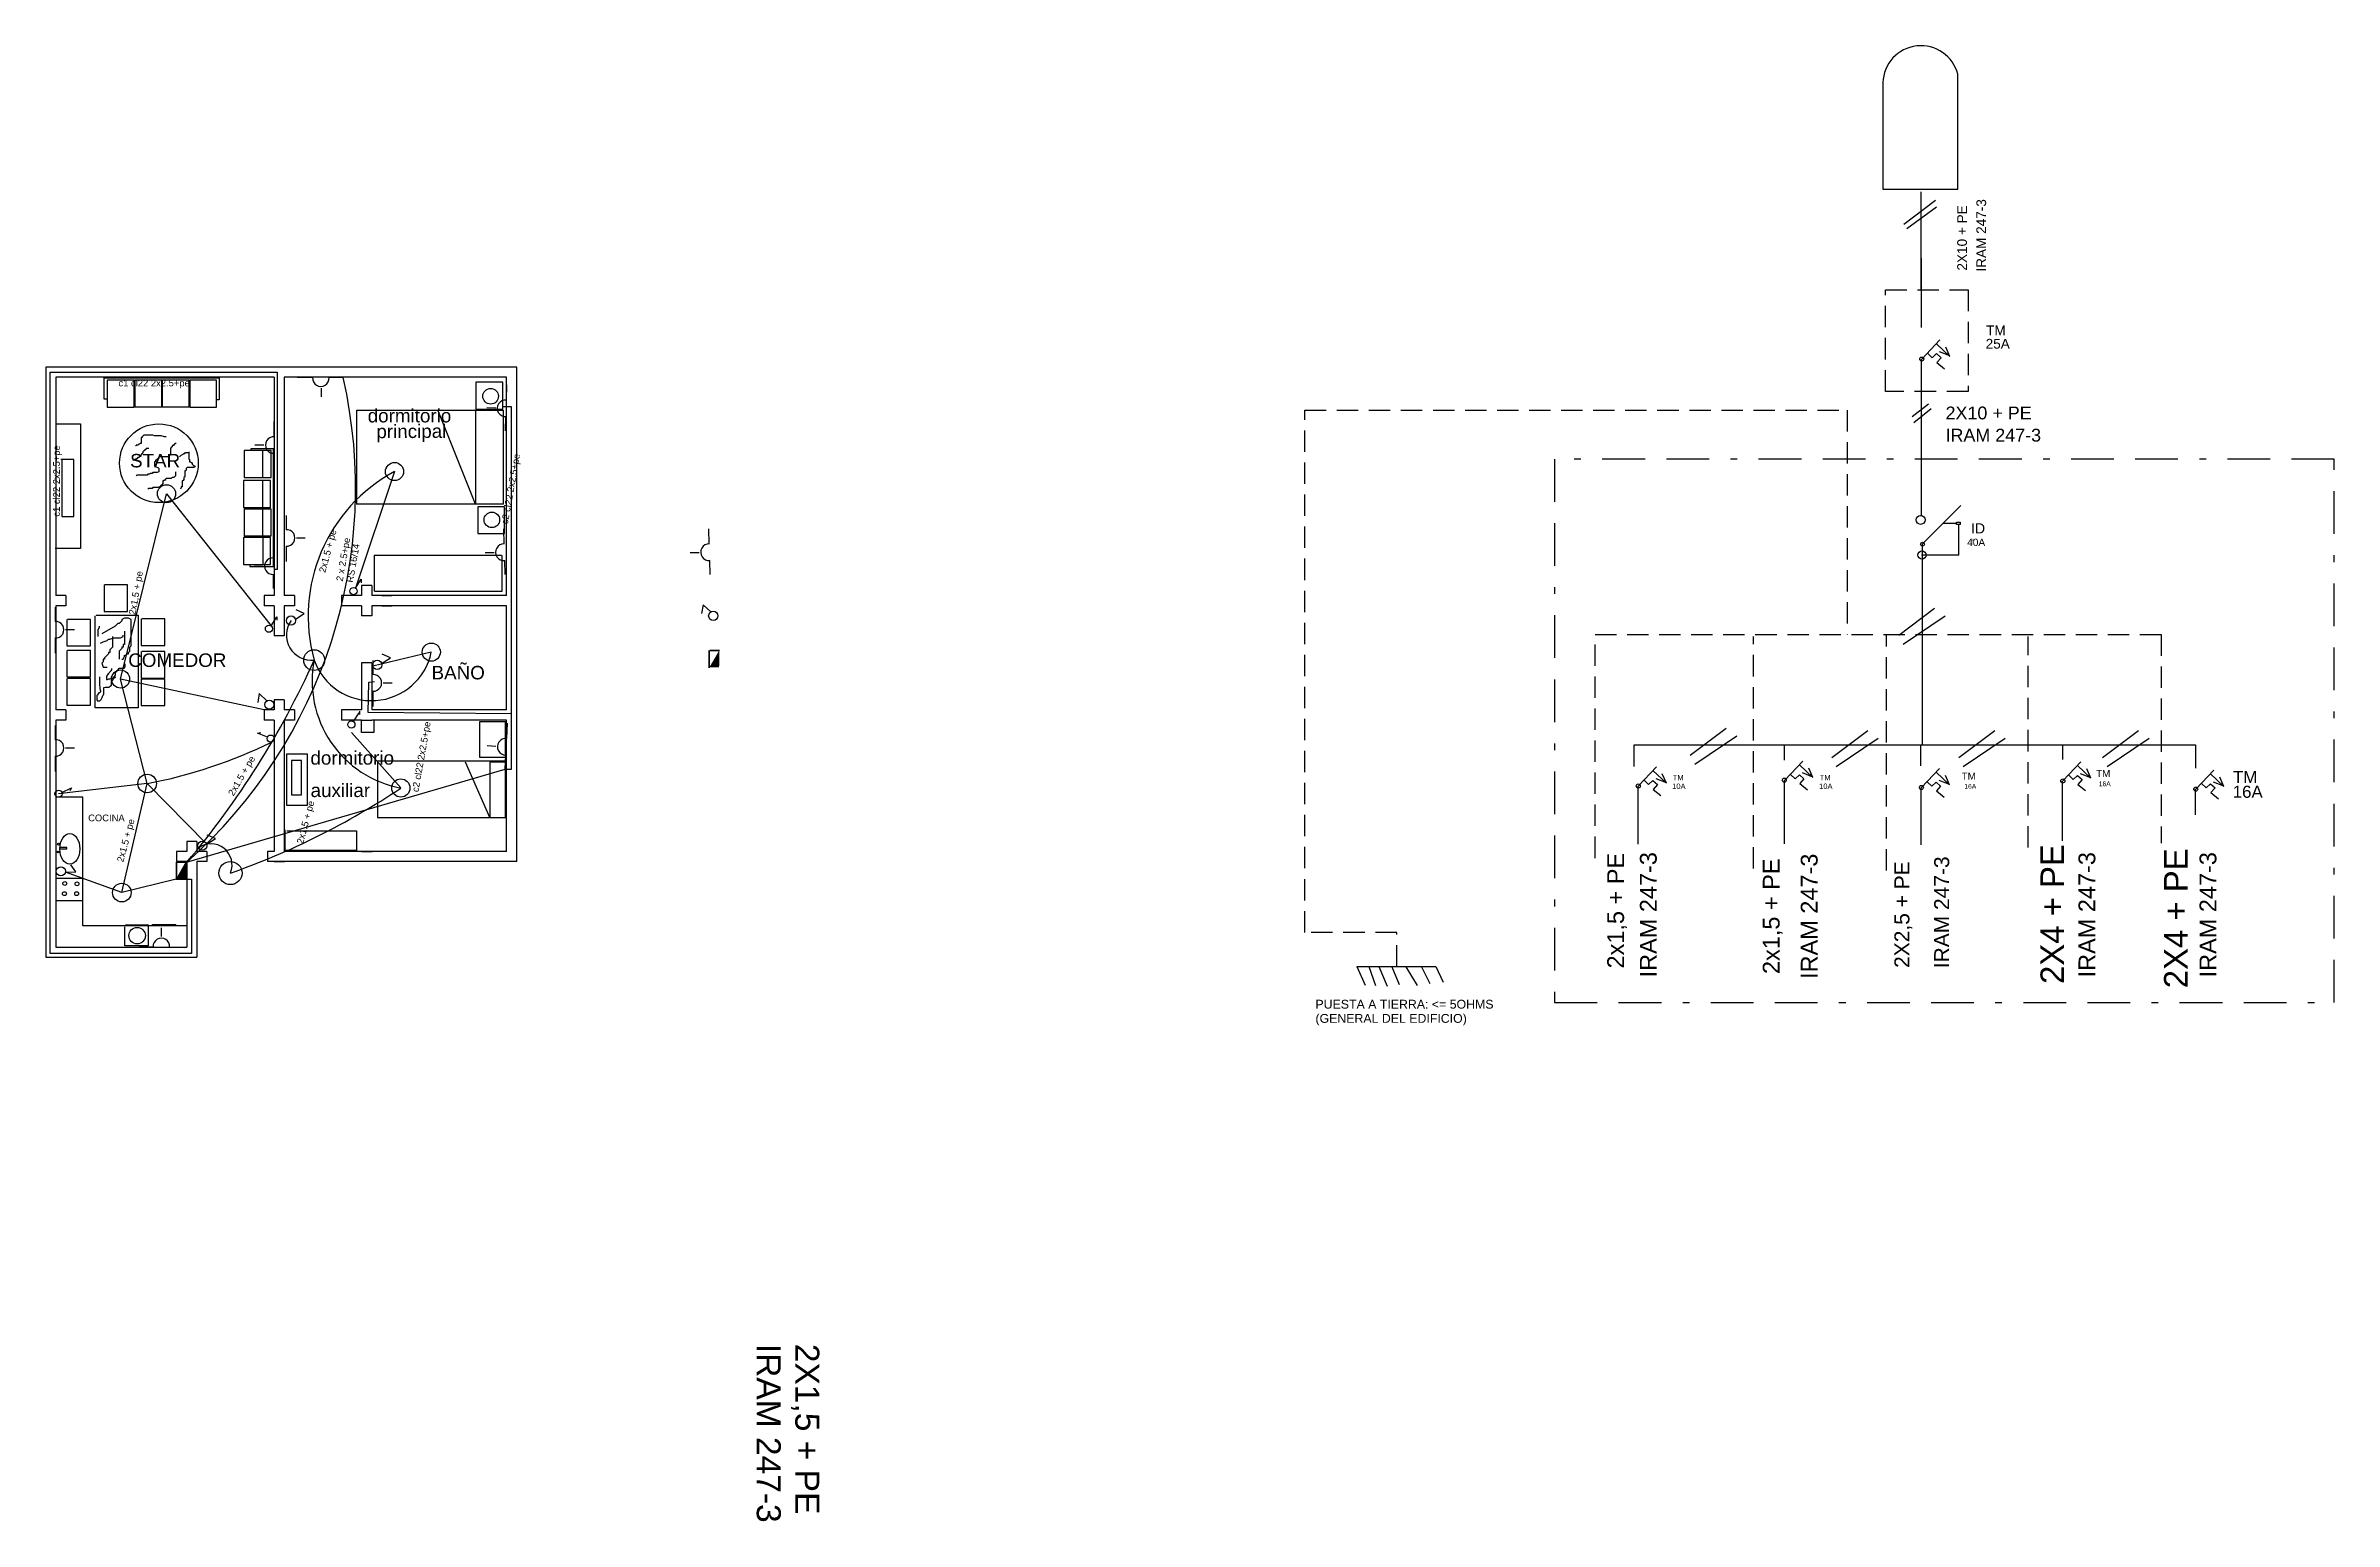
# Model space of a CAD drawing. Header units: millimetres. Extents: x -2966 to 3080, y 90 to 112.
# Drawn here: x 49.91 to 83.92, y 89.99 to 111.92 of the extents above; entities that cross this region are included whole.
import ezdxf

# ---------------------------------------------------------------- set-up
doc = ezdxf.new("R2010")
doc.units = ezdxf.units.MM
doc.header["$LTSCALE"] = 0.1
doc.linetypes.add('LÍNEAS_OCULTAS2', pattern=[4.7625, 3.175, -1.5875])
doc.linetypes.add('MORSE_G2', pattern=[22.225, 6.35, -3.175, 6.35, -3.175, 0, -3.175])
for name, color, linetype in [('iluminacion', 170, 'Continuous'), ('muebles', 43, 'Continuous'), ('paredes', 7, 'Continuous'), ('tablero', 7, 'Continuous'), ('tomas', 1, 'Continuous')]:
    doc.layers.add(name, color=color, linetype=linetype)
doc.styles.get("Standard").update_dxf_attribs({"font": 'arial.ttf'})

msp = doc.modelspace()

# ---------------------------------------------------------------- texts
at = {"layer": 'iluminacion', "color": 1, "linetype": 'ByBlock'}
msp.add_text('c1 cl22 2x2.5+pe', height=0.1, dxfattribs=at).set_placement((50.994, 106.86))
for s, rotation, p in [('c1 cl22 2x2.5+pe', 90, (50.123, 104.924)), ('c2 cl22 2x2.5+pe', 80, (56.78, 104.806)), ('2 x 2.5+pe', 80, (54.326, 103.956)), ('RS 16/14', 80, (54.478, 103.938)), ('c2 cl22 2x2.5+pe', 80, (55.451, 100.824))]:
    msp.add_text(s, height=0.1, rotation=rotation, dxfattribs=at).set_placement(p)
at = {"layer": 'iluminacion', "color": 0, "linetype": 'ByBlock'}
for s, height, p in [('STAR', 0.2, (51.166, 105.656)), ('COMEDOR', 0.2, (51.139, 102.69)), ('BAÑO', 0.2, (55.647, 102.505)), ('COCINA', 0.1, (50.543, 100.395))]:
    msp.add_text(s, height=height, dxfattribs=at).set_placement(p)
at = {"layer": 'iluminacion', "linetype": 'ByBlock'}
for s, rotation, p in [('2x1.5 + pe ', 75, (54.067, 104.083)), ('2x1,5 + pe', 80, (51.245, 103.458)), ('2x1.5 + pe ', 60, (52.703, 100.762)), ('2x1.5 + pe ', 75, (53.737, 100.05)), ('2x1.5 + pe ', 75, (51.065, 99.78))]:
    msp.add_text(s, height=0.1, rotation=rotation, dxfattribs=at).set_placement(p)
at = {"layer": 'tablero', "linetype": 'ByBlock'}
for s, height, rotation, p in [('2X10 + PE', 0.1445, 90, (78.465, 108.582)), ('IRAM 247-3', 0.1445, 90, (78.75, 108.567)), ('40A', 0.0215, 270, (78.547, 104.595)), ('2X4 + PE', 0.35, 90, (79.908, 97.976)), ('2x1,5 + PE', 0.25, 90, (73.369, 98.207)), ('IRAM 247-3', 0.25, 90, (73.855, 98.074)), ('2x1,5 + PE', 0.25, 90, (75.681, 98.124)), ('IRAM 247-3', 0.25, 90, (76.246, 98.051)), ('2X2,5 + PE', 0.223, 90, (77.61, 98.215)), ('IRAM 247-3', 0.223, 90, (78.201, 98.211)), ('IRAM 247-3', 0.25, 90, (80.373, 98.074)), ('2X4 + PE', 0.35, 90, (81.744, 97.913)), ('IRAM 247-3', 0.25, 90, (82.172, 98.074)), ('IRAM 247-3', 0.3568, 270, (60.48, 92.627)), ('2X1,5 + PE', 0.3568, 270, (61.053, 92.627))]:
    msp.add_text(s, height=height, rotation=rotation, dxfattribs=at).set_placement(p)
for s, height, p in [('25A', 0.1445, (78.743, 107.422)), ('TM', 0.1445, (78.75, 107.621)), ('2X10 + PE', 0.1905, (78.147, 106.37)), ('IRAM 247-3', 0.1905, (78.147, 106.04)), ('ID', 0.15, (78.526, 104.674)), ('40A', 0.1073, (78.469, 104.488)), ('TM', 0.0803, (74.093, 101.005)), ('TM', 0.0803, (76.277, 101.005)), ('TM', 0.104, (78.387, 101.016)), ('TM', 0.104, (80.386, 101.053)), ('TM', 0.18, (82.418, 100.962)), ('10A', 0.0803, (74.084, 100.876)), ('10A', 0.0803, (76.268, 100.876)), ('16A', 0.0709, (78.427, 100.88)), ('16A', 0.0709, (80.425, 100.917)), ('16A', 0.18, (82.414, 100.744)), ('PUESTA A TIERRA: <= 5OHMS', 0.13114, (68.783, 97.61)), ('(GENERAL DEL EDIFICIO)', 0.13114, (68.783, 97.399))]:
    msp.add_text(s, height=height, dxfattribs=at).set_placement(p)
at = {"layer": 'tomas', "linetype": 'ByBlock'}
for s, p in [('dormitorio', (54.698, 106.325)), ('dormitorio', (53.847, 101.237)), ('auxiliar', (53.849, 100.755))]:
    msp.add_text(s, height=0.2, dxfattribs=at).set_placement(p)
msp.add_text('principal', height=0.2, rotation=0.3, dxfattribs=at).set_placement((54.827, 106.09))

# ---------------------------------------------------------------- hatches: boundary and pattern name
at = {"layer": 'tomas', "linetype": 'ByBlock'}
h = msp.add_hatch(dxfattribs=at)
h.set_pattern_fill('ANGLE', color=5)
h.set_pattern_definition([(0, (0, 0), (0, 6.985), [5.08, -1.905]), (90, (0, 0), (-6.985, 4e-16), [5.08, -1.905])])
h.paths.add_polyline_path([(55.643, 102.91), (55.511, 102.878, 0.269882), (55.606, 102.78, 0.037433)], flags=17)
h.paths.add_polyline_path([(55.507, 102.91, 0.059394), (55.511, 102.878), (55.643, 102.91, -0.037433), (55.606, 102.78, 0.498532), (55.778, 102.91, 1)])
h.paths.add_polyline_path([(53.865, 102.942, 0.015874), (53.902, 102.791, 0.042769), (53.966, 102.651, 0.139388), (54.03, 102.705, 0.002385), (54.055, 102.772, 0.03214), (54.056, 102.791, 0.486444)])
h.paths.add_polyline_path([(53.865, 102.942, 0.315266), (53.748, 102.808, 0.104488), (53.902, 102.791, -0.015874)])
h.paths.add_polyline_path([(53.902, 102.791, -0.104488), (53.748, 102.808, 0.027258), (53.747, 102.791, 0.29358), (53.837, 102.651, 0.00303)])
h.paths.add_polyline_path([(53.902, 102.791, 0.023887), (53.879, 102.638, 0.14371), (53.966, 102.651, -0.042769)])
h.paths.add_polyline_path([(53.902, 102.791, -0.00303), (53.837, 102.651, 0.071047), (53.879, 102.638, -0.023887)])
h.paths.add_polyline_path([(54.962, 105.594, 0.13079), (54.98, 105.526, -0.013898), (55.097, 105.594), (55.054, 105.465, 0.511991), (55.233, 105.594, 1)])
h.paths.add_polyline_path([(55.097, 105.594, 0.013898), (54.98, 105.526, 0.184193), (55.054, 105.465)], flags=17)
h.paths.add_polyline_path([(51.572, 105.264, 0.344749), (51.675, 105.132), (51.708, 105.264), (51.792, 105.158, 0.229166), (51.843, 105.264, 1)])
h.paths.add_polyline_path([(51.708, 105.264), (51.675, 105.132, 0.232174), (51.792, 105.158)])
h.paths.add_polyline_path([(51.025, 102.509), (51.058, 102.64, 0.487266), (50.89, 102.509, 0.48934), (51.059, 102.377)])
h.paths.add_polyline_path([(51.058, 102.64), (51.025, 102.509), (51.158, 102.48, 0.052989), (51.161, 102.509, 0.344749)])
h.paths.add_polyline_path([(51.158, 102.48), (51.025, 102.509), (51.059, 102.377, 0.284715)])
h.paths.add_polyline_path([(51.421, 100.956), (51.284, 100.94, 0.317051), (51.39, 100.822)])
h.paths.add_polyline_path([(51.387, 101.089, 0.342877), (51.284, 100.956, 0.02859), (51.284, 100.94), (51.421, 100.956)])
h.paths.add_polyline_path([(51.387, 101.089), (51.421, 100.956, 0.004676), (51.556, 100.983, 0.429394)])
h.paths.add_polyline_path([(51.559, 100.956, 0.049537), (51.556, 100.983, -0.004676), (51.421, 100.956), (51.517, 100.858, 0.201221)])
h.paths.add_polyline_path([(51.421, 100.956), (51.39, 100.822, 0.256643), (51.517, 100.858)])
h.paths.add_polyline_path([(51.182, 99.335, 0.059942), (51.178, 99.367), (51.044, 99.335), (50.915, 99.381, 0.086955), (50.907, 99.335, 1)])
h.paths.add_polyline_path([(51.075, 99.468, 0.379893), (50.915, 99.381), (51.044, 99.335)])
h.paths.add_polyline_path([(51.075, 99.468), (51.044, 99.335), (51.178, 99.367, 0.282945)])
h.paths.add_polyline_path([(52.83, 99.626, 0.086236), (52.819, 99.684, -0.003828), (52.658, 99.626, 0.140752), (52.679, 99.797, 0.450557), (52.486, 99.626, 1)])
h.paths.add_polyline_path([(52.819, 99.684, 0.283291), (52.679, 99.797, -0.140752), (52.658, 99.626, 0.003828)], flags=17)
h.paths.add_polyline_path([(55.325, 100.89, 0.647224), (55.1, 100.991), (55.19, 100.89, -0.003012), (55.077, 100.815, 0.743936)])
h.paths.add_polyline_path([(55.19, 100.89, -0.020884), (55.058, 100.92, 0.057385), (55.055, 100.89, 0.146831), (55.077, 100.815, 0.003012)])
h.paths.add_polyline_path([(55.1, 100.991, 0.154876), (55.058, 100.92, 0.020884), (55.19, 100.89)])

# ---------------------------------------------------------------- linework, layer by layer
at = {"layer": 'iluminacion', "linetype": 'ByBlock'}
for p, q in [((55.097, 105.594), (54.519, 103.859)), ((51.025, 102.509), (51.708, 105.264)), ((51.708, 105.264), (53.262, 103.3)), ((54.519, 103.859), (54.603, 103.992)), ((54.603, 103.992), (54.603, 103.942)), ((53.262, 103.3), (53.346, 103.433)), ((53.346, 103.433), (53.346, 103.383)), ((53.624, 103.401), (53.756, 103.486)), ((53.756, 103.486), (53.634, 103.538)), ((59.682, 103.615), (59.661, 103.484)), ((59.796, 103.508), (59.682, 103.615)), ((55.643, 102.91), (54.774, 102.7)), ((54.774, 102.785), (54.774, 102.575)), ((54.905, 102.742), (55.036, 102.826)), ((55.036, 102.826), (54.914, 102.878)), ((51.421, 100.956), (51.025, 102.509)), ((53.158, 102.05), (51.025, 102.509)), ((54.929, 102.455), (55.061, 102.455)), ((53.084, 102.294), (53.063, 102.163)), ((53.198, 102.187), (53.084, 102.294)), ((54.577, 102.032), (54.577, 101.982)), ((54.774, 102.33), (54.774, 102.102)), ((53.061, 101.704), (53.11, 101.713)), ((53.208, 101.647), (53.061, 101.704)), ((54.455, 101.716), (55.19, 100.89)), ((54.487, 101.877), (54.571, 102.009)), ((51.421, 100.956), (50.104, 100.805)), ((50.154, 100.824), (50.296, 100.891)), ((50.296, 100.891), (50.269, 100.849)), ((51.044, 99.335), (51.421, 100.956)), ((52.302, 100.06), (51.421, 100.956)), ((52.305, 100.055), (52.436, 100.139)), ((52.436, 100.139), (52.314, 100.191)), ((50.362, 99.643), (50.284, 99.75)), ((50.206, 99.638), (50.362, 99.643)), ((51.044, 99.335), (50.206, 99.638)), ((51.852, 99.532), (51.044, 99.335))]:
    msp.add_line(p, q, dxfattribs=at)
for centre, radius in [((55.097, 105.594), 0.135), ((51.708, 105.264), 0.135), ((54.487, 103.817), 0.0534), ((53.559, 103.379), 0.0682), ((59.833, 103.449), 0.0682), ((53.23, 103.258), 0.0534), ((53.902, 102.791), 0.155), ((54.839, 102.72), 0.0682), ((55.643, 102.91), 0.135), ((51.025, 102.509), 0.135), ((53.235, 102.129), 0.0682), ((54.455, 101.834), 0.0534), ((53.256, 101.624), 0.0534), ((51.421, 100.956), 0.138), ((55.19, 100.89), 0.135), ((50.104, 100.805), 0.0534), ((52.239, 100.032), 0.0682), ((50.138, 99.652), 0.0682), ((52.658, 99.626), 0.172), ((51.044, 99.335), 0.138), ((51.044, 99.335), 0.138)]:
    msp.add_circle(centre, radius, dxfattribs=at)
for centre, radius, start, end in [((56.249, 103.446), 2.437, 118.2131, 195.5801), ((53.865, 103.164), 0.374, 144.8594, 275.6845), ((42.258, 108.026), 12.767, 319.7971, 335.792), ((55.492, 102.481), 1.62, 168.9636, 259.2556), ((54.756, 103.094), 0.906, 199.5142, 348.2966), ((54.782, 102.452), 0.123, 265.904, 94.096), ((50.042, 108.177), 7.352, 280.8078, 296.0737), ((48.951, 110.223), 11.227, 289.2765, 303.7577), ((52.371, 99.748), 0.311, 336.9591, 127.408)]:
    msp.add_arc(centre, radius, start, end, dxfattribs=at)
at = {"layer": 'muebles', "linetype": 'ByBlock'}
for p, q in [((50.781, 106.67), (50.781, 106.985)), ((50.781, 106.985), (52.488, 106.985)), ((50.828, 106.951), (50.828, 106.551)), ((51.228, 106.951), (50.828, 106.951)), ((51.228, 106.551), (51.228, 106.951)), ((51.237, 106.955), (51.237, 106.555)), ((51.637, 106.955), (51.237, 106.955)), ((51.637, 106.555), (51.637, 106.955)), ((51.645, 106.955), (51.645, 106.555)), ((52.045, 106.955), (51.645, 106.955)), ((52.045, 106.555), (52.045, 106.955)), ((52.053, 106.951), (52.053, 106.551)), ((52.453, 106.951), (52.053, 106.951)), ((52.453, 106.551), (52.453, 106.951)), ((52.488, 106.985), (52.488, 106.66)), ((56.307, 106.922), (56.307, 106.522)), ((56.707, 106.922), (56.307, 106.922)), ((56.707, 106.522), (56.707, 106.922)), ((50.826, 106.67), (50.781, 106.67)), ((50.828, 106.551), (51.228, 106.551)), ((51.237, 106.555), (51.637, 106.555)), ((51.645, 106.555), (52.045, 106.555)), ((52.053, 106.551), (52.453, 106.551)), ((52.488, 106.66), (52.453, 106.66)), ((54.538, 105.102), (54.538, 106.506)), ((54.538, 106.506), (56.713, 106.506)), ((55.742, 106.504), (56.296, 105.112)), ((56.3, 106.497), (56.3, 105.112)), ((56.307, 106.522), (56.707, 106.522)), ((56.329, 106.459), (56.329, 106.459)), ((56.713, 106.506), (56.713, 105.107)), ((50.066, 106.305), (50.43, 106.305)), ((50.43, 106.305), (50.43, 104.452)), ((51.369, 106.137), (51.344, 106.112)), ((51.344, 106.112), (51.344, 106.1)), ((51.506, 106.137), (51.369, 106.137)), ((51.531, 106.125), (51.506, 106.137)), ((51.63, 106.125), (51.531, 106.125)), ((51.68, 106.112), (51.63, 106.125)), ((51.704, 106.112), (51.68, 106.112)), ((50.333, 105.772), (50.139, 105.772)), ((50.151, 105.785), (50.151, 104.925)), ((50.333, 104.925), (50.333, 105.772)), ((51.245, 105.777), (51.233, 105.765)), ((51.258, 105.976), (51.245, 105.976)), ((51.258, 105.777), (51.245, 105.777)), ((51.282, 105.988), (51.258, 105.988)), ((51.258, 105.988), (51.258, 105.976)), ((51.27, 105.79), (51.258, 105.777)), ((51.282, 105.802), (51.27, 105.79)), ((51.295, 106.001), (51.282, 105.988)), ((51.295, 105.802), (51.282, 105.802)), ((51.307, 106.001), (51.295, 106.001)), ((51.307, 105.815), (51.295, 105.802)), ((51.32, 106.013), (51.307, 106.001)), ((51.32, 105.827), (51.307, 105.827)), ((51.307, 105.827), (51.307, 105.815)), ((51.332, 106.013), (51.32, 106.013)), ((51.332, 105.839), (51.32, 105.827)), ((51.344, 106.1), (51.332, 106.1)), ((51.332, 106.1), (51.332, 106.013)), ((51.344, 105.852), (51.332, 105.852)), ((51.332, 105.852), (51.332, 105.839)), ((51.357, 105.877), (51.344, 105.864)), ((51.344, 105.864), (51.344, 105.852)), ((51.369, 105.901), (51.357, 105.889)), ((51.357, 105.889), (51.357, 105.877)), ((51.382, 105.901), (51.369, 105.901)), ((51.407, 105.926), (51.382, 105.914)), ((51.382, 105.914), (51.382, 105.901)), ((51.444, 105.939), (51.407, 105.939)), ((51.407, 105.939), (51.407, 105.926)), ((51.568, 105.777), (51.555, 105.765)), ((51.58, 105.79), (51.568, 105.777)), ((51.593, 105.79), (51.58, 105.79)), ((51.605, 105.815), (51.593, 105.802)), ((51.593, 105.802), (51.593, 105.79)), ((51.729, 105.815), (51.605, 105.815)), ((51.742, 105.827), (51.729, 105.815)), ((51.754, 105.827), (51.742, 105.827)), ((51.767, 105.852), (51.754, 105.839)), ((51.754, 105.839), (51.754, 105.827)), ((51.779, 105.951), (51.767, 105.939)), ((51.767, 105.939), (51.767, 105.852)), ((51.791, 105.963), (51.779, 105.951)), ((51.804, 105.976), (51.791, 105.976)), ((51.791, 105.976), (51.791, 105.963)), ((51.816, 105.988), (51.804, 105.988)), ((51.804, 105.988), (51.804, 105.976)), ((51.829, 106.001), (51.816, 105.988)), ((51.841, 106.013), (51.829, 106.001)), ((51.853, 106.013), (51.841, 106.013)), ((51.903, 105.815), (51.928, 105.839)), ((51.928, 105.839), (51.953, 105.852)), ((51.953, 105.852), (51.965, 105.864)), ((51.965, 105.864), (51.978, 105.864)), ((51.978, 105.864), (51.99, 105.877)), ((51.99, 105.877), (52.052, 105.877)), ((52.052, 105.877), (52.04, 105.877)), ((52.04, 105.877), (52.04, 105.777)), ((52.04, 105.777), (52.052, 105.777)), ((52.052, 105.777), (52.052, 105.74)), ((52.864, 105.906), (52.864, 105.506)), ((53.264, 105.906), (52.864, 105.906)), ((52.968, 105.903), (52.968, 105.938)), ((52.968, 105.938), (53.313, 105.938)), ((53.132, 105.901), (53.132, 105.506)), ((53.264, 105.506), (53.264, 105.906)), ((53.298, 104.183), (53.298, 105.933)), ((51.233, 105.765), (51.208, 105.765)), ((51.27, 105.542), (51.258, 105.529)), ((51.419, 105.542), (51.27, 105.542)), ((51.431, 105.554), (51.419, 105.542)), ((51.456, 105.554), (51.431, 105.554)), ((51.469, 105.567), (51.456, 105.554)), ((51.493, 105.567), (51.469, 105.567)), ((51.506, 105.579), (51.493, 105.567)), ((51.568, 105.579), (51.506, 105.579)), ((51.543, 105.74), (51.531, 105.74)), ((51.531, 105.74), (51.531, 105.678)), ((51.531, 105.678), (51.555, 105.666)), ((51.555, 105.765), (51.543, 105.765)), ((51.543, 105.765), (51.543, 105.74)), ((51.555, 105.666), (51.58, 105.653)), ((51.593, 105.591), (51.568, 105.579)), ((51.58, 105.653), (51.593, 105.641)), ((51.593, 105.641), (51.593, 105.591)), ((51.667, 105.455), (51.655, 105.455)), ((51.655, 105.455), (51.655, 105.405)), ((51.692, 105.467), (51.667, 105.467)), ((51.667, 105.467), (51.667, 105.455)), ((51.704, 105.492), (51.692, 105.48)), ((51.692, 105.48), (51.692, 105.467)), ((51.779, 105.492), (51.704, 105.492)), ((51.791, 105.505), (51.779, 105.492)), ((51.816, 105.505), (51.791, 105.505)), ((51.829, 105.517), (51.816, 105.505)), ((51.841, 105.529), (51.829, 105.517)), ((51.841, 105.591), (51.841, 105.529)), ((51.953, 105.455), (51.94, 105.455)), ((51.94, 105.455), (51.94, 105.368)), ((51.965, 105.467), (51.953, 105.467)), ((51.953, 105.467), (51.953, 105.455)), ((51.978, 105.517), (51.965, 105.505)), ((51.965, 105.505), (51.965, 105.467)), ((51.99, 105.604), (51.978, 105.604)), ((51.978, 105.604), (51.978, 105.517)), ((52.002, 105.616), (51.99, 105.604)), ((52.015, 105.653), (52.002, 105.641)), ((52.002, 105.641), (52.002, 105.616)), ((52.114, 105.653), (52.015, 105.653)), ((52.052, 105.74), (52.064, 105.74)), ((52.064, 105.74), (52.077, 105.728)), ((52.077, 105.728), (52.089, 105.715)), ((52.089, 105.715), (52.089, 105.703)), ((52.089, 105.703), (52.114, 105.678)), ((52.114, 105.678), (52.127, 105.678)), ((52.127, 105.666), (52.114, 105.653)), ((52.127, 105.678), (52.127, 105.666)), ((52.852, 105.46), (52.852, 105.06)), ((53.252, 105.46), (52.852, 105.46)), ((52.864, 105.506), (53.264, 105.506)), ((53.135, 105.462), (53.135, 105.06)), ((53.252, 105.06), (53.252, 105.46)), ((51.444, 105.343), (51.431, 105.331)), ((51.493, 105.343), (51.444, 105.343)), ((51.506, 105.356), (51.493, 105.343)), ((51.593, 105.356), (51.506, 105.356)), ((51.605, 105.368), (51.593, 105.356)), ((51.618, 105.368), (51.605, 105.368)), ((51.63, 105.393), (51.618, 105.381)), ((51.618, 105.381), (51.618, 105.368)), ((51.642, 105.393), (51.63, 105.393)), ((51.655, 105.405), (51.642, 105.405)), ((51.642, 105.405), (51.642, 105.393)), ((51.928, 105.356), (51.915, 105.331)), ((51.94, 105.368), (51.928, 105.368)), ((51.928, 105.368), (51.928, 105.356)), ((56.718, 105.109), (54.54, 105.109)), ((50.151, 104.925), (50.333, 104.925)), ((52.852, 105.06), (53.252, 105.06)), ((52.864, 105.037), (52.864, 104.637)), ((53.264, 105.037), (52.864, 105.037)), ((53.135, 105.037), (53.135, 104.641)), ((53.264, 104.637), (53.264, 105.037)), ((56.333, 105.072), (56.333, 104.672)), ((56.733, 105.072), (56.333, 105.072)), ((56.733, 104.672), (56.733, 105.072)), ((50.43, 104.452), (50.054, 104.452)), ((52.852, 104.614), (52.852, 104.214)), ((53.252, 104.614), (52.852, 104.614)), ((52.864, 104.637), (53.264, 104.637)), ((53.138, 104.613), (53.138, 104.211)), ((53.252, 104.214), (53.252, 104.614)), ((56.333, 104.672), (56.733, 104.672)), ((52.852, 104.214), (53.252, 104.214)), ((52.948, 104.213), (52.948, 104.183)), ((52.948, 104.183), (53.298, 104.183)), ((54.796, 104.352), (54.796, 103.814)), ((54.796, 104.349), (56.688, 104.349)), ((56.692, 104.345), (56.692, 103.81)), ((50.78, 103.909), (50.78, 103.515)), ((51.13, 103.909), (50.787, 103.909)), ((51.13, 103.515), (51.13, 103.909)), ((56.692, 103.812), (54.798, 103.812)), ((50.229, 103.396), (50.229, 103.001)), ((50.579, 103.396), (50.236, 103.396)), ((50.579, 103.001), (50.579, 103.396)), ((50.646, 102.083), (50.646, 103.449)), ((50.661, 103.457), (51.288, 103.457)), ((50.78, 103.515), (51.13, 103.515)), ((51.084, 103.416), (51.045, 103.396)), ((51.045, 103.396), (51.045, 103.377)), ((51.143, 103.416), (51.084, 103.416)), ((51.183, 103.396), (51.143, 103.416)), ((51.183, 103.002), (51.183, 103.396)), ((51.288, 103.457), (51.288, 102.083)), ((51.331, 103.403), (51.331, 103.009)), ((51.682, 103.403), (51.339, 103.403)), ((51.682, 103.009), (51.682, 103.403)), ((50.709, 103.278), (50.689, 103.239)), ((50.689, 103.239), (50.689, 103.14)), ((50.709, 103.298), (50.709, 103.278)), ((50.729, 103.042), (50.768, 103.061)), ((50.946, 103.298), (50.749, 103.18)), ((50.768, 103.061), (50.828, 103.081)), ((50.828, 103.081), (50.847, 103.101)), ((50.847, 103.101), (50.867, 103.101)), ((50.867, 103.101), (50.926, 103.12)), ((50.907, 103.14), (50.907, 102.982)), ((50.926, 103.12), (51.025, 103.12)), ((50.985, 103.337), (50.946, 103.298)), ((51.005, 103.337), (50.985, 103.337)), ((51.025, 103.357), (51.005, 103.337)), ((51.045, 103.377), (51.025, 103.357)), ((51.025, 103.12), (51.064, 103.14)), ((51.064, 103.14), (51.064, 103.16)), ((51.084, 103.219), (51.084, 103.022)), ((50.229, 103.001), (50.579, 103.001)), ((50.229, 102.934), (50.229, 102.54)), ((50.579, 102.934), (50.236, 102.934)), ((50.579, 102.54), (50.579, 102.934)), ((50.768, 102.766), (50.749, 102.746)), ((50.749, 102.746), (50.768, 102.687)), ((50.788, 102.805), (50.768, 102.805)), ((50.768, 102.805), (50.768, 102.766)), ((50.808, 102.844), (50.788, 102.825)), ((50.788, 102.825), (50.788, 102.805)), ((50.828, 102.864), (50.808, 102.844)), ((50.847, 102.884), (50.828, 102.864)), ((50.867, 102.904), (50.847, 102.904)), ((50.847, 102.904), (50.847, 102.884)), ((50.907, 102.982), (50.867, 102.943)), ((50.867, 102.943), (50.867, 102.904)), ((51.025, 102.943), (51.005, 102.923)), ((51.005, 102.923), (51.005, 102.805)), ((51.045, 102.963), (51.025, 102.943)), ((51.064, 102.982), (51.045, 102.982)), ((51.045, 102.982), (51.045, 102.963)), ((51.045, 102.805), (51.064, 102.805)), ((51.084, 103.022), (51.064, 103.022)), ((51.064, 103.022), (51.064, 102.982)), ((51.064, 102.805), (51.084, 102.844)), ((51.084, 102.844), (51.084, 102.864)), ((51.084, 102.864), (51.104, 102.864)), ((51.091, 102.689), (51.091, 102.737)), ((51.104, 102.864), (51.124, 102.884)), ((51.124, 102.884), (51.143, 102.884)), ((51.143, 102.904), (51.163, 102.923)), ((51.143, 102.884), (51.143, 102.904)), ((51.163, 102.982), (51.183, 103.002)), ((51.163, 102.923), (51.163, 102.982)), ((51.331, 103.009), (51.682, 103.009)), ((51.331, 102.919), (51.331, 102.525)), ((51.682, 102.919), (51.339, 102.919)), ((51.682, 102.525), (51.682, 102.919)), ((50.229, 102.54), (50.579, 102.54)), ((50.229, 102.518), (50.229, 102.123)), ((50.579, 102.518), (50.236, 102.518)), ((50.579, 102.123), (50.579, 102.518)), ((50.713, 102.544), (50.713, 102.432)), ((50.713, 102.432), (50.718, 102.374)), ((50.718, 102.374), (50.723, 102.34)), ((50.768, 102.687), (50.828, 102.687)), ((50.776, 102.384), (50.795, 102.389)), ((50.776, 102.292), (50.776, 102.384)), ((50.795, 102.389), (50.858, 102.389)), ((50.829, 102.573), (50.815, 102.553)), ((50.815, 102.553), (50.815, 102.505)), ((50.815, 102.505), (50.829, 102.505)), ((50.839, 102.587), (50.829, 102.573)), ((50.829, 102.505), (50.849, 102.514)), ((50.854, 102.597), (50.839, 102.587)), ((50.849, 102.514), (50.868, 102.514)), ((50.868, 102.616), (50.854, 102.597)), ((50.858, 102.389), (50.873, 102.403)), ((50.878, 102.631), (50.868, 102.616)), ((50.868, 102.514), (50.883, 102.519)), ((50.873, 102.403), (50.888, 102.418)), ((50.888, 102.645), (50.878, 102.631)), ((50.883, 102.519), (50.897, 102.519)), ((50.892, 102.665), (50.888, 102.645)), ((50.888, 102.432), (50.892, 102.447)), ((50.888, 102.418), (50.888, 102.432)), ((50.892, 102.461), (50.897, 102.476)), ((50.892, 102.447), (50.892, 102.461)), ((50.897, 102.519), (50.912, 102.524)), ((50.897, 102.476), (50.907, 102.49)), ((50.907, 102.49), (50.917, 102.505)), ((50.912, 102.524), (50.926, 102.544)), ((50.917, 102.505), (50.926, 102.524)), ((50.926, 102.544), (50.941, 102.553)), ((50.926, 102.524), (50.946, 102.534)), ((50.941, 102.553), (50.951, 102.568)), ((50.946, 102.534), (50.955, 102.539)), ((50.951, 102.602), (50.965, 102.621)), ((50.951, 102.568), (50.951, 102.602)), ((50.965, 102.621), (50.975, 102.635)), ((50.975, 102.635), (50.994, 102.655)), ((50.994, 102.655), (51.004, 102.669)), ((51.004, 102.669), (51.081, 102.669)), ((51.081, 102.669), (51.091, 102.689)), ((51.331, 102.525), (51.682, 102.525)), ((51.331, 102.51), (51.331, 102.116)), ((51.682, 102.51), (51.339, 102.51)), ((51.682, 102.116), (51.682, 102.51)), ((50.229, 102.123), (50.579, 102.123)), ((51.288, 102.083), (50.646, 102.083)), ((50.684, 102.277), (50.674, 102.263)), ((50.674, 102.263), (50.674, 102.2)), ((50.674, 102.2), (50.684, 102.185)), ((50.703, 102.306), (50.684, 102.277)), ((50.684, 102.185), (50.718, 102.185)), ((50.718, 102.311), (50.703, 102.306)), ((50.732, 102.326), (50.718, 102.311)), ((50.718, 102.185), (50.737, 102.205)), ((50.723, 102.34), (50.732, 102.326)), ((50.737, 102.205), (50.752, 102.234)), ((50.752, 102.234), (50.762, 102.263)), ((50.762, 102.263), (50.771, 102.277)), ((50.771, 102.277), (50.776, 102.292)), ((51.331, 102.116), (51.682, 102.116)), ((56.747, 101.872), (56.357, 101.872)), ((56.357, 101.872), (56.357, 101.349)), ((56.747, 101.361), (56.747, 101.872)), ((53.494, 101.397), (53.799, 101.397)), ((53.494, 100.631), (53.494, 101.397)), ((53.799, 101.397), (53.799, 100.631)), ((53.567, 101.3), (53.567, 100.789)), ((53.714, 101.3), (53.567, 101.3)), ((53.714, 100.789), (53.714, 101.3)), ((56.747, 101.288), (54.846, 101.288)), ((54.846, 101.288), (54.846, 100.449)), ((56.515, 100.449), (56.15, 101.276)), ((56.357, 101.349), (56.759, 101.349)), ((56.747, 101.276), (56.515, 101.276)), ((56.515, 101.276), (56.515, 100.449)), ((56.747, 100.449), (56.747, 101.276)), ((50.463, 100.753), (50.07, 100.753)), ((50.463, 98.839), (50.463, 100.753)), ((53.567, 100.789), (53.714, 100.789)), ((53.799, 100.631), (53.494, 100.631)), ((54.846, 100.449), (56.747, 100.449)), ((50.226, 100.003), (50.123, 100.003)), ((50.226, 99.984), (50.226, 100.003)), ((53.47, 99.962), (53.47, 100.266)), ((53.494, 100.254), (54.53, 100.254)), ((54.53, 100.254), (54.53, 99.962)), ((50.123, 99.984), (50.226, 99.984)), ((54.53, 99.962), (53.47, 99.962)), ((50.07, 99.211), (50.07, 99.548)), ((50.07, 99.548), (50.461, 99.548)), ((50.461, 99.211), (50.07, 99.211)), ((52.011, 98.839), (50.463, 98.839)), ((51.09, 98.544), (51.09, 98.826)), ((51.097, 98.835), (51.101, 98.855)), ((51.101, 98.855), (51.434, 98.855)), ((51.434, 98.855), (51.434, 98.811)), ((51.434, 98.839), (51.434, 98.544)), ((51.498, 98.835), (51.498, 98.859)), ((51.498, 98.859), (51.845, 98.859)), ((51.844, 98.858), (51.844, 98.836)), ((51.434, 98.544), (51.09, 98.544))]:
    msp.add_line(p, q, dxfattribs=at)
for centre, radius in [((56.525, 106.714), 0.116), ((51.595, 105.718), 0.585), ((56.543, 104.876), 0.116), ((50.102, 100.055), 0.0127), ((50.099, 99.938), 0.0127), ((50.191, 99.319), 0.0289), ((50.196, 99.47), 0.0289), ((50.372, 99.319), 0.0289), ((50.377, 99.465), 0.0289), ((51.271, 98.695), 0.123)]:
    msp.add_circle(centre, radius, dxfattribs=at)
msp.add_ellipse((50.271, 99.984), major_axis=(0, -0.227), ratio=0.652545, dxfattribs=at)
at = {"layer": 'paredes'}
for p, q in [((56.913, 107.145), (49.913, 107.145)), ((49.913, 107.145), (49.913, 98.375)), ((56.913, 107.145), (49.913, 107.145)), ((49.913, 107.145), (49.913, 98.375)), ((56.913, 99.795), (56.913, 107.145)), ((56.913, 99.795), (56.913, 107.145)), ((50.063, 106.995), (50.063, 103.75)), ((53.308, 106.995), (50.063, 106.995)), ((53.308, 106.995), (53.308, 103.75)), ((56.763, 106.995), (53.458, 106.995)), ((53.458, 106.995), (53.458, 103.75)), ((56.763, 103.75), (56.763, 106.995)), ((50.213, 103.75), (50.063, 103.75)), ((50.213, 103.75), (50.213, 103.6)), ((53.158, 103.75), (53.158, 103.6)), ((53.308, 103.75), (53.158, 103.75)), ((53.308, 103.75), (53.158, 103.75)), ((53.308, 103.75), (53.158, 103.75)), ((53.608, 103.75), (53.458, 103.75)), ((53.608, 103.75), (53.458, 103.75)), ((53.608, 103.75), (53.458, 103.75)), ((53.608, 103.75), (53.608, 103.6)), ((54.308, 103.75), (54.308, 103.6)), ((54.608, 103.75), (54.308, 103.75)), ((54.608, 103.75), (54.308, 103.75)), ((54.608, 103.75), (54.308, 103.75)), ((54.608, 103.75), (54.308, 103.75)), ((54.758, 103.9), (54.608, 103.9)), ((54.608, 103.9), (54.608, 103.75)), ((54.758, 103.9), (54.758, 103.75)), ((54.908, 103.75), (54.758, 103.75)), ((54.908, 103.75), (54.758, 103.75)), ((56.763, 103.75), (54.758, 103.75)), ((54.908, 103.75), (55.058, 103.75)), ((56.763, 103.75), (55.058, 103.75)), ((56.763, 103.75), (55.058, 103.75)), ((56.763, 103.75), (55.058, 103.75)), ((50.213, 103.6), (50.063, 103.6)), ((50.063, 103.6), (50.063, 102.05)), ((53.308, 103.6), (53.158, 103.6)), ((53.308, 103.6), (53.158, 103.6)), ((53.308, 103.6), (53.158, 103.6)), ((53.308, 103.6), (53.308, 103.15)), ((53.608, 103.6), (53.458, 103.6)), ((53.608, 103.6), (53.458, 103.6)), ((53.458, 103.6), (53.458, 103.15)), ((53.608, 103.6), (53.458, 103.6)), ((54.608, 103.6), (54.308, 103.6)), ((54.608, 103.6), (54.308, 103.6)), ((54.608, 103.6), (54.308, 103.6)), ((54.608, 103.6), (54.308, 103.6)), ((54.608, 103.6), (54.608, 103.45)), ((54.758, 103.45), (54.608, 103.45)), ((54.908, 103.6), (54.758, 103.6)), ((54.908, 103.6), (54.758, 103.6)), ((54.758, 103.6), (54.758, 103.45)), ((54.758, 103.6), (54.758, 103.45)), ((56.763, 103.6), (54.758, 103.6)), ((54.908, 103.6), (55.058, 103.6)), ((56.763, 103.6), (55.058, 103.6)), ((56.763, 103.6), (55.058, 103.6)), ((56.763, 103.6), (55.058, 103.6)), ((56.763, 102.05), (56.763, 103.6)), ((53.458, 103.15), (53.308, 103.15)), ((54.758, 102.75), (54.608, 102.75)), ((54.608, 102.75), (54.608, 102.05)), ((54.758, 102.75), (54.758, 102.05)), ((50.213, 102.05), (50.063, 102.05)), ((50.213, 102.05), (50.213, 101.9)), ((53.308, 102.05), (53.158, 102.05)), ((53.158, 102.05), (53.158, 101.9)), ((53.308, 102.05), (53.158, 102.05)), ((53.308, 102.2), (53.308, 102.05)), ((53.458, 102.2), (53.308, 102.2)), ((53.458, 102.2), (53.458, 102.05)), ((53.608, 102.05), (53.458, 102.05)), ((53.608, 102.05), (53.458, 102.05)), ((53.608, 102.05), (53.608, 101.9)), ((54.308, 102.05), (54.308, 101.9)), ((54.608, 102.05), (54.308, 102.05)), ((54.608, 102.05), (54.308, 102.05)), ((54.608, 102.05), (54.308, 102.05)), ((54.608, 102.2), (54.608, 102.05)), ((54.758, 102.2), (54.758, 102.05)), ((54.908, 102.05), (54.758, 102.05)), ((56.763, 102.05), (54.758, 102.05)), ((56.763, 102.05), (54.758, 102.05)), ((56.763, 102.05), (55.058, 102.05)), ((50.213, 101.9), (50.063, 101.9)), ((50.063, 101.9), (50.063, 98.525)), ((53.308, 101.9), (53.158, 101.9)), ((53.308, 101.9), (53.158, 101.9)), ((53.308, 101.9), (53.308, 99.945)), ((53.608, 101.9), (53.458, 101.9)), ((53.458, 101.9), (53.458, 99.945)), ((53.608, 101.9), (53.458, 101.9)), ((54.608, 101.9), (54.308, 101.9)), ((54.608, 101.9), (54.308, 101.9)), ((54.608, 101.9), (54.308, 101.9)), ((54.609, 101.9), (54.758, 101.9)), ((54.908, 101.9), (54.758, 101.9)), ((56.763, 101.9), (54.758, 101.9)), ((56.763, 101.9), (55.058, 101.9)), ((56.763, 99.945), (56.763, 101.9)), ((52.008, 100.095), (52.008, 99.945)), ((52.158, 100.095), (52.008, 100.095)), ((52.158, 100.095), (52.158, 99.945)), ((52.008, 99.945), (51.858, 99.945)), ((51.858, 99.945), (51.858, 99.795)), ((52.008, 99.795), (51.858, 99.795)), ((52.008, 99.795), (52.008, 98.525)), ((52.008, 99.795), (52.008, 98.525)), ((52.308, 99.945), (52.158, 99.945)), ((52.308, 99.795), (52.158, 99.795)), ((52.158, 99.795), (52.158, 98.375)), ((52.308, 99.795), (52.158, 99.795)), ((52.158, 99.795), (52.158, 98.375)), ((52.308, 99.945), (52.308, 99.795)), ((53.208, 99.945), (53.208, 99.795)), ((53.308, 99.945), (53.208, 99.945)), ((53.308, 99.945), (53.208, 99.945)), ((53.308, 99.795), (53.208, 99.795)), ((56.913, 99.795), (53.208, 99.795)), ((53.309, 99.795), (53.459, 99.795)), ((54.608, 99.945), (53.458, 99.945)), ((56.763, 99.945), (53.458, 99.945)), ((56.913, 99.795), (53.458, 99.795)), ((54.607, 99.945), (54.765, 99.945)), ((56.763, 99.945), (54.758, 99.945)), ((49.913, 98.375), (52.158, 98.375)), ((49.913, 98.375), (52.158, 98.375)), ((50.063, 98.525), (52.008, 98.525))]:
    msp.add_line(p, q, dxfattribs=at)
msp.add_lwpolyline([(56.913, 107.145), (49.913, 107.145), (49.913, 99.795)], dxfattribs=at)
at = {"layer": 'paredes', "linetype": 'ByBlock'}
msp.add_lwpolyline([(54.787, 101.904), (54.787, 101.716), (54.608, 101.716), (54.608, 101.904)], dxfattribs=at)
at = {"layer": 'tablero'}
for p, q in [((77.216, 111.376), (77.215, 109.79)), ((78.331, 111.376), (78.331, 111.5)), ((77.997, 109.622), (77.525, 109.266)), ((78.013, 109.527), (77.573, 109.203)), ((77.782, 109.752), (77.782, 108.298)), ((77.788, 107.738), (77.788, 108.767)), ((77.794, 107.266), (78.064, 107.551)), ((78.013, 107.495), (78.212, 107.307)), ((77.786, 107.265), (77.786, 106.886)), ((77.881, 107.352), (77.947, 107.286)), ((77.947, 107.286), (78.013, 107.347)), ((78.013, 107.347), (78.08, 107.286)), ((78.08, 107.286), (78.019, 107.215)), ((78.019, 107.215), (78.131, 107.123)), ((78.212, 107.312), (78.059, 107.373)), ((78.212, 107.307), (78.151, 107.444)), ((77.786, 106.886), (77.786, 104.942)), ((77.893, 106.597), (77.649, 106.409)), ((77.933, 106.525), (77.675, 106.317)), ((77.8, 104.515), (78.376, 105.09)), ((78.112, 104.825), (78.31, 104.825)), ((78.343, 104.351), (78.343, 104.812)), ((77.8, 104.519), (77.8, 102.195)), ((78.343, 104.351), (77.79, 104.351)), ((77.985, 103.557), (77.451, 103.156)), ((78.141, 103.445), (77.518, 103.023)), ((77.8, 102.195), (77.8, 101.529)), ((74.887, 101.773), (74.353, 101.373)), ((76.99, 101.738), (76.455, 101.338)), ((78.878, 101.739), (78.344, 101.339)), ((81.017, 101.74), (80.482, 101.339)), ((73.522, 101.21), (73.522, 101.529)), ((73.522, 101.529), (81.863, 101.529)), ((75.043, 101.662), (74.42, 101.24)), ((75.747, 101.53), (75.747, 101.306)), ((77.145, 101.627), (76.522, 101.205)), ((77.773, 101.53), (77.773, 101.217)), ((79.034, 101.628), (78.411, 101.205)), ((79.886, 101.534), (79.886, 101.311)), ((81.173, 101.628), (80.549, 101.206)), ((81.863, 101.529), (81.863, 101.187)), ((73.58, 100.919), (73.85, 101.205)), ((73.799, 101.149), (73.998, 100.96)), ((73.998, 100.965), (73.845, 101.026)), ((73.998, 100.96), (73.937, 101.098)), ((75.757, 101.006), (76.027, 101.291)), ((75.844, 101.092), (75.91, 101.026)), ((75.91, 101.026), (75.977, 101.087)), ((75.977, 101.235), (76.175, 101.046)), ((75.977, 101.087), (76.043, 101.026)), ((76.043, 101.026), (75.982, 100.955)), ((76.175, 101.052), (76.022, 101.113)), ((76.175, 101.046), (76.114, 101.184)), ((77.788, 100.897), (78.058, 101.182)), ((78.007, 101.126), (78.206, 100.937)), ((78.206, 100.937), (78.145, 101.075)), ((79.89, 100.995), (80.16, 101.28)), ((79.977, 101.081), (80.043, 101.015)), ((80.043, 101.015), (80.109, 101.076)), ((80.109, 101.224), (80.308, 101.035)), ((80.109, 101.076), (80.176, 101.015)), ((80.176, 101.015), (80.114, 100.944)), ((80.308, 101.04), (80.155, 101.102)), ((80.308, 101.035), (80.247, 101.173)), ((81.866, 100.871), (82.136, 101.156)), ((82.085, 101.1), (82.284, 100.912)), ((82.284, 100.912), (82.223, 101.05)), ((73.572, 100.918), (73.572, 100.54)), ((73.667, 101.006), (73.733, 100.94)), ((73.733, 100.94), (73.799, 101.001)), ((73.799, 101.001), (73.865, 100.94)), ((73.865, 100.94), (73.804, 100.869)), ((73.804, 100.869), (73.916, 100.777)), ((75.75, 101.004), (75.75, 100.626)), ((75.982, 100.955), (76.094, 100.863)), ((77.78, 100.895), (77.78, 100.517)), ((77.875, 100.983), (77.941, 100.917)), ((77.941, 100.917), (78.007, 100.978)), ((78.007, 100.978), (78.074, 100.917)), ((78.074, 100.917), (78.013, 100.846)), ((78.013, 100.846), (78.125, 100.754)), ((78.206, 100.942), (78.053, 101.003)), ((79.882, 100.993), (79.882, 100.615)), ((80.114, 100.944), (80.227, 100.852)), ((81.859, 100.87), (81.859, 100.491)), ((81.953, 100.958), (82.019, 100.892)), ((82.019, 100.892), (82.085, 100.953)), ((82.085, 100.953), (82.152, 100.892)), ((82.152, 100.892), (82.091, 100.821)), ((82.091, 100.821), (82.203, 100.729)), ((82.284, 100.917), (82.131, 100.978)), ((73.572, 100.54), (73.572, 100.054)), ((75.75, 100.626), (75.75, 100.062)), ((77.78, 100.517), (77.78, 100.046)), ((79.882, 100.615), (79.882, 100.103))]:
    msp.add_line(p, q, dxfattribs=at)
at = {"layer": 'tablero', "color": 3, "linetype": 'LÍNEAS_OCULTAS2'}
for p, q in [((68.625, 98.743), (68.625, 106.509)), ((68.625, 106.509), (76.683, 106.509)), ((76.683, 106.509), (76.683, 103.173)), ((72.939, 99.849), (72.939, 103.173)), ((72.939, 103.173), (81.353, 103.173)), ((75.293, 99.692), (75.293, 103.142)), ((77.271, 99.661), (77.271, 103.173)), ((79.375, 100.006), (79.375, 103.142)), ((81.353, 103.173), (81.353, 100.069)), ((69.991, 98.743), (68.625, 98.743)), ((69.991, 98.236), (69.991, 98.743))]:
    msp.add_line(p, q, dxfattribs=at)
at = {"layer": 'tablero', "color": 3}
for p, q in [((69.399, 98.236), (70.57, 98.236)), ((69.399, 98.236), (69.52, 97.961)), ((69.577, 98.238), (69.675, 97.953)), ((69.724, 98.238), (69.847, 97.945)), ((69.92, 98.23), (70.026, 97.969)), ((70.124, 98.23), (70.296, 97.953)), ((70.361, 98.23), (70.483, 97.985)), ((70.57, 98.236), (70.679, 98.002))]:
    msp.add_line(p, q, dxfattribs=at)
at = {"layer": 'tablero'}
msp.add_lwpolyline([(77.215, 109.79), (78.331, 109.79), (78.331, 111.376)], dxfattribs=at)
at = {"layer": 'tablero', "linetype": 'LÍNEAS_OCULTAS2'}
msp.add_lwpolyline([(77.253, 108.298), (78.482, 108.298), (78.482, 106.786), (77.253, 106.786)], close=True, dxfattribs=at)
at = {"layer": 'tablero'}
for points in [[(77.801, 108.335), (77.801, 108.335), (77.801, 108.335), (77.801, 108.335)], [(78.31, 104.844), (78.363, 104.844), (78.363, 104.809), (78.31, 104.809)]]:
    msp.add_lwpolyline(points, close=True, dxfattribs=at)
at = {"layer": 'tablero', "linetype": 'MORSE_G2'}
msp.add_lwpolyline([(83.924, 105.78), (72.336, 105.78), (72.336, 97.699), (83.924, 97.699)], close=True, dxfattribs=at)
at = {"layer": 'tablero'}
for centre, radius in [((77.794, 107.266), 0.0302), ((77.777, 104.876), 0.0668), ((77.797, 104.353), 0.0612), ((77.804, 104.515), 0.0287), ((75.75, 101.006), 0.0302), ((79.89, 100.995), 0.0302), ((73.58, 100.92), 0.0302), ((77.788, 100.897), 0.0302), ((81.866, 100.872), 0.0302)]:
    msp.add_circle(centre, radius, dxfattribs=at)
msp.add_arc((77.782, 111.357), 0.567, 14.5782, 178.0898, dxfattribs=at)
at = {"layer": 'tomas', "linetype": 'ByBlock'}
for p, q in [((49.979, 98.43), (49.979, 107.071)), ((49.979, 107.071), (53.353, 107.071)), ((53.353, 107.071), (53.353, 104.138)), ((53.88, 106.991), (53.652, 106.991)), ((54.005, 106.836), (54.005, 106.704)), ((54.335, 106.991), (54.125, 106.991)), ((56.759, 106.655), (56.767, 106.883)), ((56.6, 106.535), (56.468, 106.54)), ((56.836, 106.558), (56.717, 106.558)), ((56.836, 101.17), (56.836, 106.558)), ((53.309, 106.11), (53.309, 106.338)), ((56.744, 106.2), (56.751, 106.411)), ((53.154, 105.985), (53.022, 105.985)), ((53.309, 105.655), (53.309, 105.865)), ((53.484, 104.94), (53.484, 104.73)), ((53.296, 104.31), (53.296, 104.538)), ((53.484, 104.485), (53.484, 104.257)), ((53.639, 104.61), (53.771, 104.61)), ((56.727, 104.517), (56.72, 104.745)), ((59.775, 104.517), (59.768, 104.745)), ((53.141, 104.185), (53.009, 104.185)), ((53.353, 104.138), (53.305, 104.138)), ((56.576, 104.388), (56.444, 104.384)), ((56.74, 104.062), (56.734, 104.273)), ((59.624, 104.388), (59.492, 104.384)), ((59.789, 104.062), (59.783, 104.273)), ((53.296, 103.855), (53.296, 104.065)), ((50.051, 103.576), (50.051, 103.366)), ((50.051, 103.121), (50.051, 102.893)), ((50.206, 103.246), (50.338, 103.246)), ((54.705, 102.01), (54.714, 102.456)), ((54.714, 102.465), (54.801, 102.474)), ((54.714, 102.456), (54.714, 102.465)), ((50.051, 101.818), (50.051, 101.608)), ((56.834, 101.992), (54.705, 102.01)), ((56.764, 101.625), (56.776, 101.852)), ((50.051, 101.363), (50.051, 101.135)), ((50.206, 101.488), (50.338, 101.488)), ((56.603, 101.508), (56.471, 101.515)), ((56.741, 101.17), (56.752, 101.38)), ((52.007, 99.785), (56.741, 101.17)), ((56.741, 101.17), (56.836, 101.17)), ((52.001, 99.785), (51.855, 99.532)), ((52.004, 99.535), (52.081, 99.535)), ((52.081, 99.535), (52.081, 98.43)), ((51.631, 98.68), (51.634, 98.812)), ((52.081, 98.43), (49.979, 98.43)), ((51.298, 98.532), (51.508, 98.528)), ((51.753, 98.523), (51.981, 98.518))]:
    msp.add_line(p, q, dxfattribs=at)
for points in [[(59.775, 102.935), (59.775, 102.935), (59.775, 102.676), (59.775, 102.676)], [(59.927, 102.935), (59.781, 102.935), (59.781, 102.935), (59.927, 102.935)], [(51.855, 99.785), (51.855, 99.785), (51.855, 99.526), (51.855, 99.526)], [(52.007, 99.785), (51.861, 99.785), (51.861, 99.785), (52.007, 99.785)], [(52.004, 99.788), (52.004, 99.788), (52.004, 99.535), (52.004, 99.535)], [(51.852, 99.532), (52.001, 99.532), (52.001, 99.532), (51.852, 99.532)]]:
    msp.add_lwpolyline(points, close=True, dxfattribs=at)
for centre, radius, start, end in [((47.09, 105.352), 7.428, 311.4523, 12.7437), ((54.002, 106.982), 0.123, 175.904, 4.096), ((56.746, 106.533), 0.123, 83.9758, 272.1677), ((53.301, 105.988), 0.123, 85.904, 274.096), ((53.493, 104.607), 0.123, 265.904, 94.096), ((56.722, 104.395), 0.123, 87.6465, 275.8384), ((59.77, 104.395), 0.123, 87.6465, 275.8384), ((53.287, 104.187), 0.123, 85.904, 274.096), ((50.06, 103.243), 0.123, 265.904, 94.096), ((50.06, 101.485), 0.123, 265.904, 94.096), ((56.749, 101.503), 0.123, 82.9113, 271.1032), ((51.631, 98.534), 0.123, 354.7445, 182.9364)]:
    msp.add_arc(centre, radius, start, end, dxfattribs=at)
for points in [[(59.775, 102.682), (59.924, 102.938), (59.921, 102.682)], [(51.855, 99.532), (52.004, 99.788), (52.001, 99.532)]]:
    msp.add_solid(points, dxfattribs=at)

msp.set_redraw_order([(e.dxf.handle, doc.entitydb.next_handle()) for e in msp.query("TEXT MTEXT ATTDEF DIMENSION ARC_DIMENSION")])  # texts and dimensions are drawn at this point

doc.saveas('drawing.dxf')
